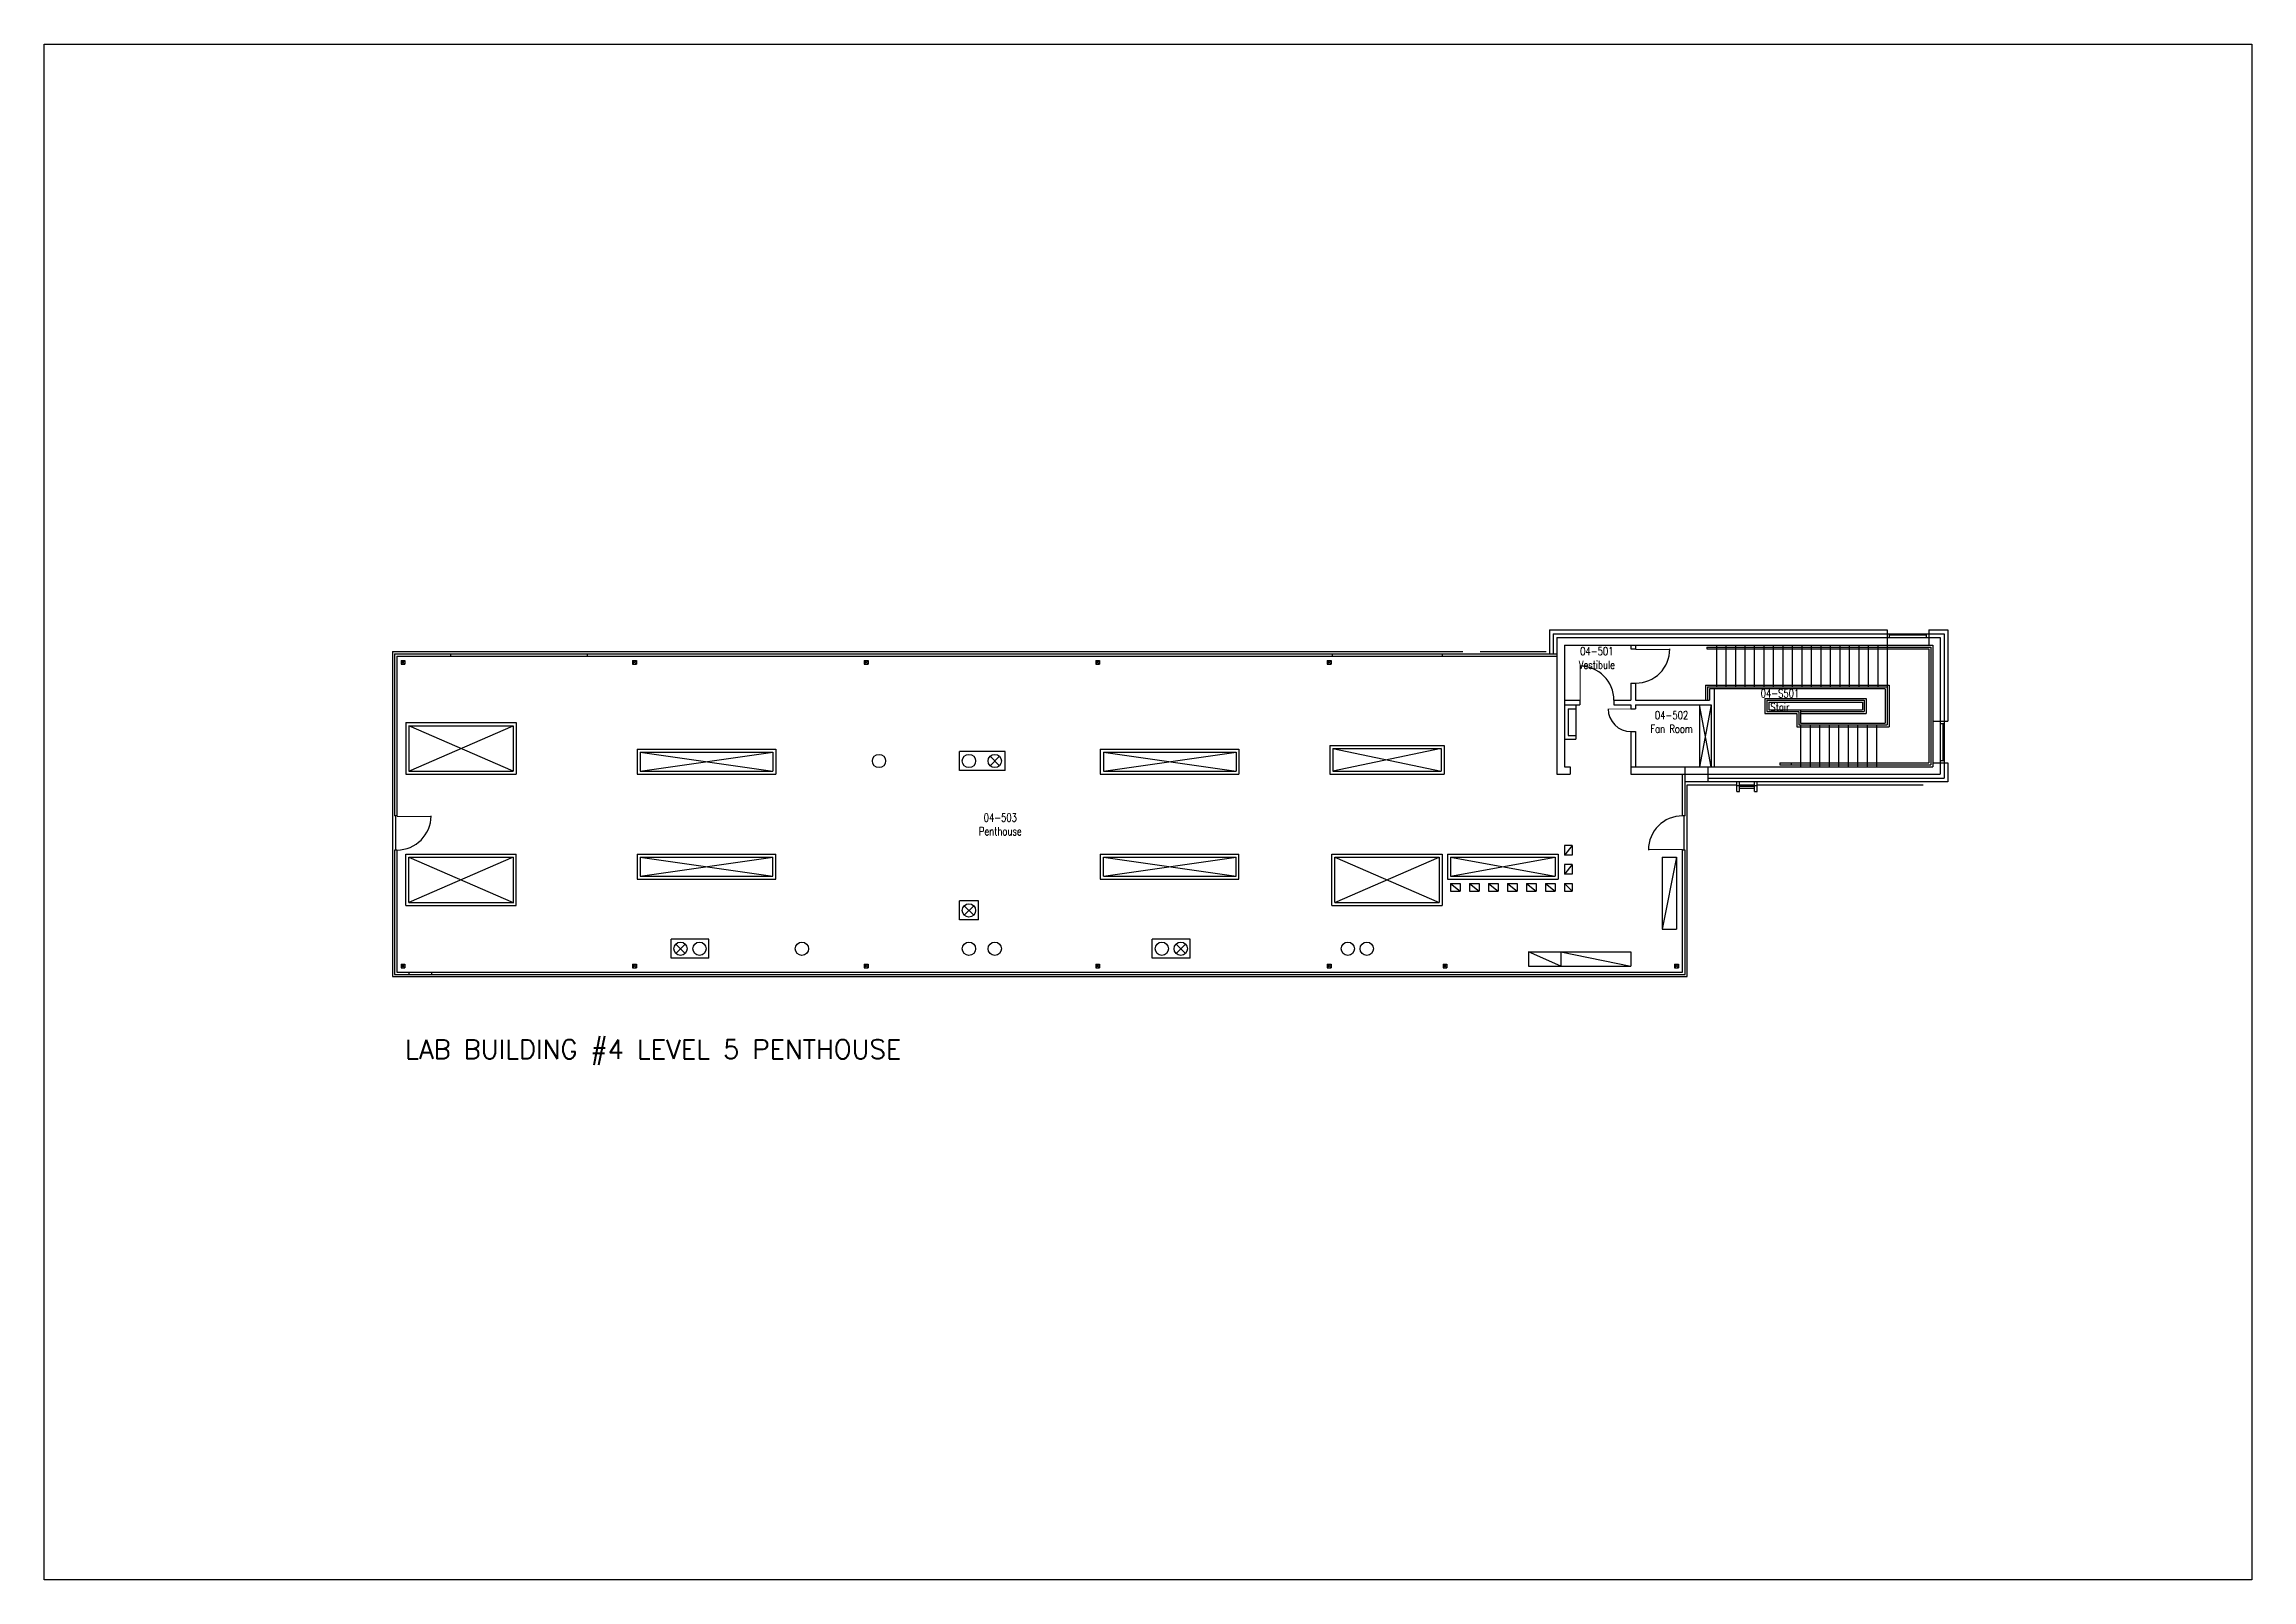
# Model space of a CAD drawing. Extents: x 11182 to 734459, y -1391328 to 152085.
# Drawn here: x 676296 to 734459, y -150949 to -110502 of the extents above; entities that cross this region are included whole.
import ezdxf
from ezdxf.enums import TextEntityAlignment as Align

# ---------------------------------------------------------------- set-up
doc = ezdxf.new("R2010")
doc.units = 0
doc.header["$LTSCALE"] = 500
doc.header["$MEASUREMENT"] = 0
doc.layers.add('0_Defpoints', color=106, linetype='CONTINUOUS', plot=False)
for name, color, linetype in [('0_room_data', 7, 'CONTINUOUS'), ('0_text', 7, 'CONTINUOUS'), ('1_Wall_Exist', 251, 'CONTINUOUS'), ('3_Text', 7, 'CONTINUOUS')]:
    doc.layers.add(name, color=color, linetype=linetype)
doc.styles.add('1_200', font='simplex.shx', dxfattribs={"width": 0.75, "height": 460})
doc.styles.get("Standard").update_dxf_attribs({"font": 'ROMANS', "height": 200})

msp = doc.modelspace()

# ---------------------------------------------------------------- texts
at = {"layer": '0_text'}
msp.add_text('LAB BUILDING #4 LEVEL 5 PENTHOUSE', height=500, rotation=0, dxfattribs=at).set_placement((685805, -137223))

# ---------------------------------------------------------------- blocks, each defined once
blk = doc.blocks.new('room_data')
at = {"layer": '3_Text', "style": '1_200', "width": 0.75}
for tag, p in [('ROOMNUM', (0, 0)), ('ROOMUSE', (0, -575))]:
    blk.add_attdef(tag, text='', height=345, dxfattribs=at).set_placement(p, align=Align.MIDDLE_CENTER)

# ---------------------------------------------------------------- linework, layer by layer
at = {"layer": '0_Defpoints'}
msp.add_lwpolyline([(676296, -110502), (734459, -110502), (734459, -150949), (676296, -150949)], close=True, dxfattribs=at)
at = {"layer": '1_Wall_Exist'}
for p, q in [((715951, -125932), (715951, -126557)), ((715951, -125932), (724851, -125932)), ((716051, -126032), (726351, -126032)), ((716051, -126032), (716051, -126557)), ((716151, -126132), (726251, -126132)), ((716151, -126132), (716151, -129732)), ((724851, -125932), (724851, -128432)), ((724915, -126132), (724915, -126032)), ((724915, -126062), (725887, -126062)), ((725887, -126132), (725887, -126032)), ((725951, -125932), (726451, -125932)), ((725951, -125932), (725951, -126332)), ((726251, -126132), (726251, -129732)), ((726351, -126032), (726351, -129832)), ((726451, -125932), (726451, -128332)), ((685471, -126502), (685471, -135062)), ((685471, -126502), (713671, -126502)), ((685526, -126557), (716151, -126557)), ((685526, -126557), (685526, -130827)), ((685590, -126621), (685590, -130827)), ((685590, -126621), (716151, -126621)), ((685700, -126731), (685802, -126731)), ((685700, -126731), (685700, -126833)), ((685802, -126731), (685700, -126833)), ((685700, -126731), (685802, -126833)), ((685802, -126731), (685802, -126833)), ((687001, -126557), (687001, -126621)), ((690601, -126557), (690601, -126621)), ((691800, -126731), (691902, -126833)), ((691902, -126731), (691800, -126833)), ((691800, -126731), (691800, -126833)), ((691800, -126731), (691902, -126731)), ((691902, -126731), (691902, -126833)), ((697900, -126731), (698002, -126833)), ((698002, -126731), (697900, -126833)), ((697900, -126731), (697900, -126833)), ((697900, -126731), (698002, -126731)), ((698002, -126731), (698002, -126833)), ((704000, -126731), (704102, -126833)), ((704102, -126731), (704000, -126833)), ((704000, -126731), (704000, -126833)), ((704000, -126731), (704102, -126731)), ((704102, -126731), (704102, -126833)), ((710100, -126731), (710202, -126833)), ((710202, -126731), (710100, -126833)), ((710100, -126731), (710100, -126833)), ((710100, -126731), (710202, -126731)), ((710202, -126731), (710202, -126833)), ((710226, -126557), (710226, -126621)), ((713126, -126557), (713126, -126621)), ((714131, -126502), (715871, -126502)), ((716351, -126332), (716351, -129532)), ((716351, -126332), (726051, -126332)), ((718101, -126332), (718101, -126432)), ((718101, -126432), (718225, -126432)), ((718225, -126332), (718225, -126432)), ((720101, -126382), (726001, -126382)), ((720101, -126382), (720101, -126432)), ((720101, -126432), (725951, -126432)), ((720351, -126332), (720351, -127432)), ((720601, -126332), (720601, -127432)), ((720851, -126332), (720851, -127432)), ((721101, -126332), (721101, -127432)), ((721351, -126332), (721351, -127432)), ((721601, -126332), (721601, -127432)), ((721851, -126332), (721851, -127432)), ((722101, -126332), (722101, -127432)), ((722351, -126332), (722351, -127432)), ((722601, -126332), (722601, -127432)), ((722851, -126332), (722851, -127432)), ((723101, -126332), (723101, -127432)), ((723351, -126332), (723351, -127432)), ((723601, -126332), (723601, -127432)), ((723851, -126332), (723851, -127432)), ((724101, -126332), (724101, -127432)), ((724351, -126332), (724351, -127432)), ((724601, -126332), (724601, -127432)), ((725951, -126432), (725951, -129432)), ((726001, -126382), (726001, -129482)), ((726051, -126332), (726051, -129532)), ((685700, -126833), (685802, -126833)), ((691800, -126833), (691902, -126833)), ((697900, -126833), (698002, -126833)), ((704000, -126833), (704102, -126833)), ((710100, -126833), (710202, -126833)), ((718101, -127332), (718101, -127783)), ((718101, -127332), (718225, -127332)), ((718225, -127332), (718225, -127783)), ((716351, -127783), (716751, -127783)), ((716351, -127907), (716751, -127907)), ((716651, -127907), (716651, -128807)), ((716751, -127783), (716751, -127907)), ((717651, -127783), (718101, -127783)), ((717651, -127783), (717651, -127907)), ((717651, -127907), (718101, -127907)), ((718101, -127907), (718101, -128007)), ((718225, -127783), (720167, -127783)), ((718225, -127907), (718225, -128007)), ((718225, -127907), (720211, -127907)), ((719911, -127907), (719911, -129532)), ((720211, -127907), (719911, -129532)), ((720211, -129532), (719911, -127907)), ((720067, -127382), (724901, -127382)), ((720067, -127382), (720067, -127783)), ((720117, -127432), (720117, -127783)), ((720117, -127432), (724851, -127432)), ((724801, -127482), (720167, -127482)), ((720167, -127482), (720167, -127783)), ((720211, -127907), (720211, -129532)), ((720291, -127482), (720291, -129532)), ((721631, -127732), (721631, -128132)), ((721631, -127732), (724299, -127732)), ((721681, -127782), (724249, -127782)), ((721681, -127782), (721681, -128082)), ((721731, -127832), (724199, -127832)), ((721731, -127832), (721731, -128032)), ((724199, -127832), (724199, -128032)), ((724249, -127782), (724249, -128082)), ((724299, -127732), (724299, -128132)), ((724801, -127482), (724801, -128382)), ((724901, -127382), (724901, -128482)), ((685821, -128372), (688731, -128372)), ((685821, -128372), (685821, -129732)), ((688651, -129652), (685901, -128452)), ((685901, -129652), (688651, -128452)), ((685901, -128452), (688651, -128452)), ((685901, -128452), (685901, -129652)), ((688651, -128452), (688651, -129652)), ((688731, -128372), (688731, -129732)), ((716451, -128007), (716451, -128707)), ((716451, -128007), (716651, -128007)), ((718101, -128007), (718225, -128007)), ((721631, -128132), (722471, -128132)), ((721681, -128082), (722521, -128082)), ((721731, -128032), (724199, -128032)), ((722471, -128132), (722471, -128482)), ((722471, -128482), (724901, -128482)), ((722521, -128082), (722521, -128432)), ((722521, -128432), (724851, -128432)), ((722571, -128032), (722571, -128382)), ((722571, -128082), (724249, -128082)), ((722571, -128132), (724299, -128132)), ((722571, -128382), (724801, -128382)), ((722571, -128432), (722571, -129532)), ((722821, -128432), (722821, -129532)), ((723071, -128432), (723071, -129532)), ((723321, -128432), (723321, -129532)), ((723571, -128432), (723571, -129532)), ((723821, -128432), (723821, -129532)), ((724071, -128432), (724071, -129532)), ((724321, -128432), (724321, -129532)), ((724571, -128432), (724571, -129532)), ((726051, -128332), (726451, -128332)), ((726251, -128396), (726351, -128396)), ((726321, -128396), (726321, -129368)), ((691921, -129072), (695573, -129072)), ((691921, -129072), (691921, -129732)), ((695573, -129072), (695573, -129732)), ((704121, -129072), (704121, -129732)), ((704121, -129072), (707773, -129072)), ((707773, -129072), (707773, -129732)), ((710169, -128972), (713183, -128972)), ((710169, -128972), (710169, -129732)), ((710249, -129052), (713103, -129652)), ((713103, -129052), (710249, -129652)), ((710249, -129052), (713103, -129052)), ((710249, -129052), (710249, -129652)), ((713103, -129052), (713103, -129652)), ((713183, -128972), (713183, -129732)), ((716351, -128807), (716651, -128807)), ((716451, -128707), (716651, -128707)), ((718101, -128607), (718101, -129732)), ((718101, -128607), (718225, -128607)), ((718225, -128607), (718225, -129532)), ((685901, -129652), (688651, -129652)), ((692001, -129652), (695493, -129152)), ((692001, -129152), (695493, -129652)), ((692001, -129152), (695493, -129152)), ((692001, -129152), (692001, -129652)), ((692001, -129652), (695493, -129652)), ((695493, -129152), (695493, -129652)), ((700411, -129632), (700411, -129132)), ((701612, -129132), (700411, -129132)), ((701612, -129632), (700411, -129632)), ((701218, -129506), (701465, -129258)), ((701465, -129506), (701218, -129258)), ((701612, -129632), (701612, -129132)), ((704201, -129152), (707701, -129152)), ((704201, -129152), (704201, -129652)), ((704201, -129152), (707701, -129652)), ((704201, -129652), (707701, -129152)), ((704201, -129652), (707701, -129652)), ((707701, -129152), (707701, -129652)), ((710249, -129652), (713103, -129652)), ((716351, -129532), (716501, -129532)), ((716501, -129532), (716501, -129732)), ((718101, -129532), (726051, -129532)), ((719526, -130827), (719526, -129532)), ((720126, -129532), (720126, -129932)), ((722021, -129432), (725951, -129432)), ((722021, -129432), (722021, -129482)), ((722021, -129482), (726001, -129482)), ((722321, -129432), (722321, -129482)), ((726051, -129432), (726451, -129432)), ((726251, -129368), (726351, -129368)), ((726451, -129432), (726451, -129932)), ((685821, -129732), (688731, -129732)), ((691921, -129732), (695573, -129732)), ((704121, -129732), (707773, -129732)), ((710169, -129732), (713183, -129732)), ((716151, -129732), (716501, -129732)), ((718101, -129732), (726251, -129732)), ((719462, -130827), (719462, -129732)), ((726451, -129932), (719526, -129932)), ((719581, -135062), (719581, -130012)), ((719581, -130012), (720894, -130012)), ((720126, -129832), (726351, -129832)), ((720894, -130182), (720894, -129932)), ((720894, -130032), (720958, -130032)), ((720894, -130182), (720958, -130182)), ((720958, -130182), (720958, -129932)), ((720958, -130012), (721358, -130012)), ((721358, -130057), (720958, -130057)), ((721358, -130107), (720958, -130107)), ((721358, -130182), (721358, -129932)), ((721358, -130032), (721422, -130032)), ((721358, -130182), (721422, -130182)), ((721422, -130182), (721422, -129932)), ((721422, -130012), (725796, -130012)), ((685590, -130827), (685526, -130827)), ((685551, -130827), (685551, -131727)), ((719526, -130827), (719462, -130827)), ((719501, -131727), (719501, -130827)), ((685526, -131727), (685526, -135007)), ((685590, -131727), (685526, -131727)), ((685590, -131727), (685590, -134943)), ((685821, -131832), (688731, -131832)), ((685821, -133192), (685821, -131832)), ((685901, -133112), (685901, -131912)), ((685901, -131912), (688651, -133112)), ((688651, -131912), (685901, -133112)), ((685901, -131912), (688651, -131912)), ((688651, -131912), (688651, -133128)), ((688731, -133192), (688731, -131832)), ((691921, -131832), (691921, -132492)), ((691921, -131832), (695573, -131832)), ((692001, -132412), (695493, -131912)), ((692001, -131912), (695493, -132412)), ((692001, -131912), (692001, -132412)), ((692001, -131912), (695493, -131912)), ((695493, -132412), (695493, -131912)), ((695573, -132492), (695573, -131832)), ((704121, -131832), (707773, -131832)), ((704121, -131832), (704121, -132492)), ((704201, -132412), (704201, -131912)), ((704201, -131912), (707701, -131912)), ((704201, -131912), (707701, -132412)), ((704201, -132412), (707701, -131912)), ((707701, -132412), (707701, -131912)), ((707773, -132492), (707773, -131832)), ((710221, -131832), (713131, -131832)), ((710221, -133192), (710221, -131832)), ((710301, -133112), (710301, -131912)), ((710301, -131912), (713051, -133112)), ((710301, -133112), (713051, -131912)), ((710301, -131912), (713051, -131912)), ((713051, -131912), (713051, -133112)), ((713131, -131832), (713131, -133192)), ((713271, -131832), (713271, -132492)), ((713271, -131832), (716181, -131832)), ((713351, -131912), (713351, -132412)), ((713351, -131912), (716101, -132412)), ((713351, -132412), (716101, -131912)), ((713351, -131912), (716101, -131912)), ((716101, -131912), (716101, -132412)), ((716181, -131832), (716181, -132492)), ((716551, -131612), (716351, -131612)), ((716351, -131612), (716351, -131862)), ((716551, -131612), (716351, -131862)), ((716551, -131862), (716351, -131862)), ((716551, -131612), (716551, -131862)), ((718926, -131912), (719301, -131912)), ((718926, -131912), (718926, -133812)), ((719301, -131912), (718926, -133812)), ((719301, -131912), (719301, -133812)), ((719526, -131727), (719462, -131727)), ((719462, -134943), (719462, -131727)), ((719526, -135007), (719526, -131727)), ((691921, -132492), (695573, -132492)), ((692001, -132412), (695493, -132412)), ((704121, -132492), (707773, -132492)), ((704201, -132412), (707701, -132412)), ((713271, -132492), (716181, -132492)), ((713351, -132412), (716101, -132412)), ((716551, -132112), (716351, -132112)), ((716351, -132112), (716351, -132362)), ((716551, -132112), (716351, -132362)), ((716551, -132362), (716351, -132362)), ((716551, -132112), (716551, -132362)), ((685901, -133112), (688651, -133112)), ((700411, -133567), (700411, -133067)), ((700911, -133067), (700411, -133067)), ((700911, -133567), (700911, -133067)), ((710301, -133112), (713051, -133112)), ((713351, -132612), (713351, -132812)), ((713351, -132612), (713601, -132612)), ((713351, -132612), (713601, -132812)), ((713351, -132812), (713601, -132812)), ((713601, -132612), (713601, -132812)), ((713851, -132612), (714101, -132812)), ((713851, -132612), (714101, -132612)), ((713851, -132612), (713851, -132812)), ((713851, -132812), (714101, -132812)), ((714101, -132612), (714101, -132812)), ((714351, -132612), (714601, -132812)), ((714351, -132612), (714601, -132612)), ((714351, -132612), (714351, -132812)), ((714351, -132812), (714601, -132812)), ((714601, -132612), (714601, -132812)), ((714851, -132612), (715101, -132812)), ((714851, -132612), (715101, -132612)), ((714851, -132612), (714851, -132812)), ((714851, -132812), (715101, -132812)), ((715101, -132612), (715101, -132812)), ((715351, -132612), (715601, -132812)), ((715351, -132612), (715601, -132612)), ((715351, -132612), (715351, -132812)), ((715351, -132812), (715601, -132812)), ((715601, -132612), (715601, -132812)), ((715851, -132612), (716101, -132812)), ((715851, -132612), (716101, -132612)), ((715851, -132612), (715851, -132812)), ((715851, -132812), (716101, -132812)), ((716101, -132612), (716101, -132812)), ((716351, -132612), (716351, -132812)), ((716351, -132612), (716551, -132612)), ((716351, -132612), (716551, -132812)), ((716351, -132812), (716551, -132812)), ((716551, -132612), (716551, -132812)), ((685821, -133192), (688731, -133192)), ((700911, -133567), (700411, -133567)), ((700538, -133441), (700785, -133193)), ((700785, -133441), (700538, -133193)), ((710221, -133192), (713131, -133192)), ((692811, -134577), (692811, -134077)), ((693811, -134077), (692811, -134077)), ((692938, -134451), (693185, -134203)), ((693185, -134451), (692938, -134203)), ((693811, -134577), (693811, -134077)), ((706491, -134077), (705491, -134077)), ((705491, -134577), (705491, -134077)), ((706118, -134451), (706365, -134203)), ((706365, -134451), (706118, -134203)), ((706491, -134577), (706491, -134077)), ((718926, -133812), (719301, -133812)), ((685700, -134731), (685802, -134833)), ((685802, -134731), (685700, -134833)), ((685700, -134731), (685700, -134833)), ((685700, -134731), (685802, -134731)), ((685700, -134833), (685802, -134833)), ((685802, -134731), (685802, -134833)), ((691800, -134731), (691902, -134731)), ((691800, -134731), (691800, -134833)), ((691902, -134731), (691800, -134833)), ((691800, -134731), (691902, -134833)), ((691800, -134833), (691902, -134833)), ((691902, -134731), (691902, -134833)), ((693811, -134577), (692811, -134577)), ((697900, -134731), (698002, -134731)), ((697900, -134731), (697900, -134833)), ((698002, -134731), (697900, -134833)), ((697900, -134731), (698002, -134833)), ((697900, -134833), (698002, -134833)), ((698002, -134731), (698002, -134833)), ((704000, -134731), (704102, -134731)), ((704000, -134731), (704000, -134833)), ((704102, -134731), (704000, -134833)), ((704000, -134731), (704102, -134833)), ((704000, -134833), (704102, -134833)), ((704102, -134731), (704102, -134833)), ((706491, -134577), (705491, -134577)), ((710100, -134731), (710202, -134731)), ((710100, -134731), (710100, -134833)), ((710202, -134731), (710100, -134833)), ((710100, -134731), (710202, -134833)), ((710100, -134833), (710202, -134833)), ((710202, -134731), (710202, -134833)), ((713150, -134731), (713252, -134833)), ((713252, -134731), (713150, -134833)), ((713150, -134731), (713150, -134833)), ((713150, -134731), (713252, -134731)), ((713150, -134833), (713252, -134833)), ((713252, -134731), (713252, -134833)), ((715401, -134407), (715401, -134782)), ((715401, -134407), (718101, -134407)), ((716251, -134782), (715401, -134407)), ((715401, -134782), (718101, -134782)), ((716251, -134407), (718101, -134782)), ((716251, -134407), (716251, -134782)), ((718101, -134407), (718101, -134782)), ((719250, -134731), (719352, -134833)), ((719352, -134731), (719250, -134833)), ((719250, -134731), (719250, -134833)), ((719250, -134731), (719352, -134731)), ((719250, -134833), (719352, -134833)), ((719352, -134731), (719352, -134833)), ((685471, -135062), (719581, -135062)), ((685526, -135007), (719526, -135007)), ((685590, -134943), (719462, -134943)), ((685901, -134943), (685901, -135007)), ((686501, -134943), (686501, -135007))]:
    msp.add_line(p, q, dxfattribs=at)
for points, const_width in [([(718225, -126446), (719125, -126446)], 27), ([(716765, -127783), (716765, -126883)], 27), ([(718101, -128016), (717501, -128016)], 18), ([(685590, -130841), (686490, -130841)], 27), ([(719462, -131714), (718562, -131714)], 27)]:
    msp.add_lwpolyline(points, dxfattribs=dict(at, const_width=const_width))
for centre in [(698291, -129382), (700661, -129382), (701341, -129382), (700661, -133317), (693061, -134327), (693561, -134327), (696261, -134327), (700661, -134327), (701341, -134327), (705741, -134327), (706241, -134327), (710641, -134327), (711141, -134327)]:
    msp.add_circle(centre, 175, dxfattribs=at)
for centre, radius, start, end in [((718225, -126432), 900, 270, 0), ((716751, -127783), 900, 0, 90), ((718101, -128007), 600, 180, 270), ((685590, -130827), 900, 270, 0), ((719462, -131727), 900, 90, 180)]:
    msp.add_arc(centre, radius, start, end, dxfattribs=at)

# ---------------------------------------------------------------- block references
at = {"layer": '0_room_data', "xscale": 0.626945779901152, "yscale": 0.626945779901152, "zscale": 0.626945779901152}
for p, values in [((717202, -126490), {'ROOMNUM': '04-501', 'ROOMUSE': 'Vestibule'}), ((722027, -127602), {'ROOMNUM': '04-S501', 'ROOMUSE': 'Stair'}), ((719171, -128175), {'ROOMNUM': '04-502', 'ROOMUSE': 'Fan Room'}), ((701486, -130873), {'ROOMNUM': '04-503', 'ROOMUSE': 'Penthouse'})]:
    msp.add_blockref('room_data', p, dxfattribs=at).add_auto_attribs(values)

msp.set_redraw_order([(e.dxf.handle, doc.entitydb.next_handle()) for e in msp.query("TEXT MTEXT ATTDEF DIMENSION ARC_DIMENSION")])  # texts and dimensions are drawn at this point

doc.saveas('drawing.dxf')
